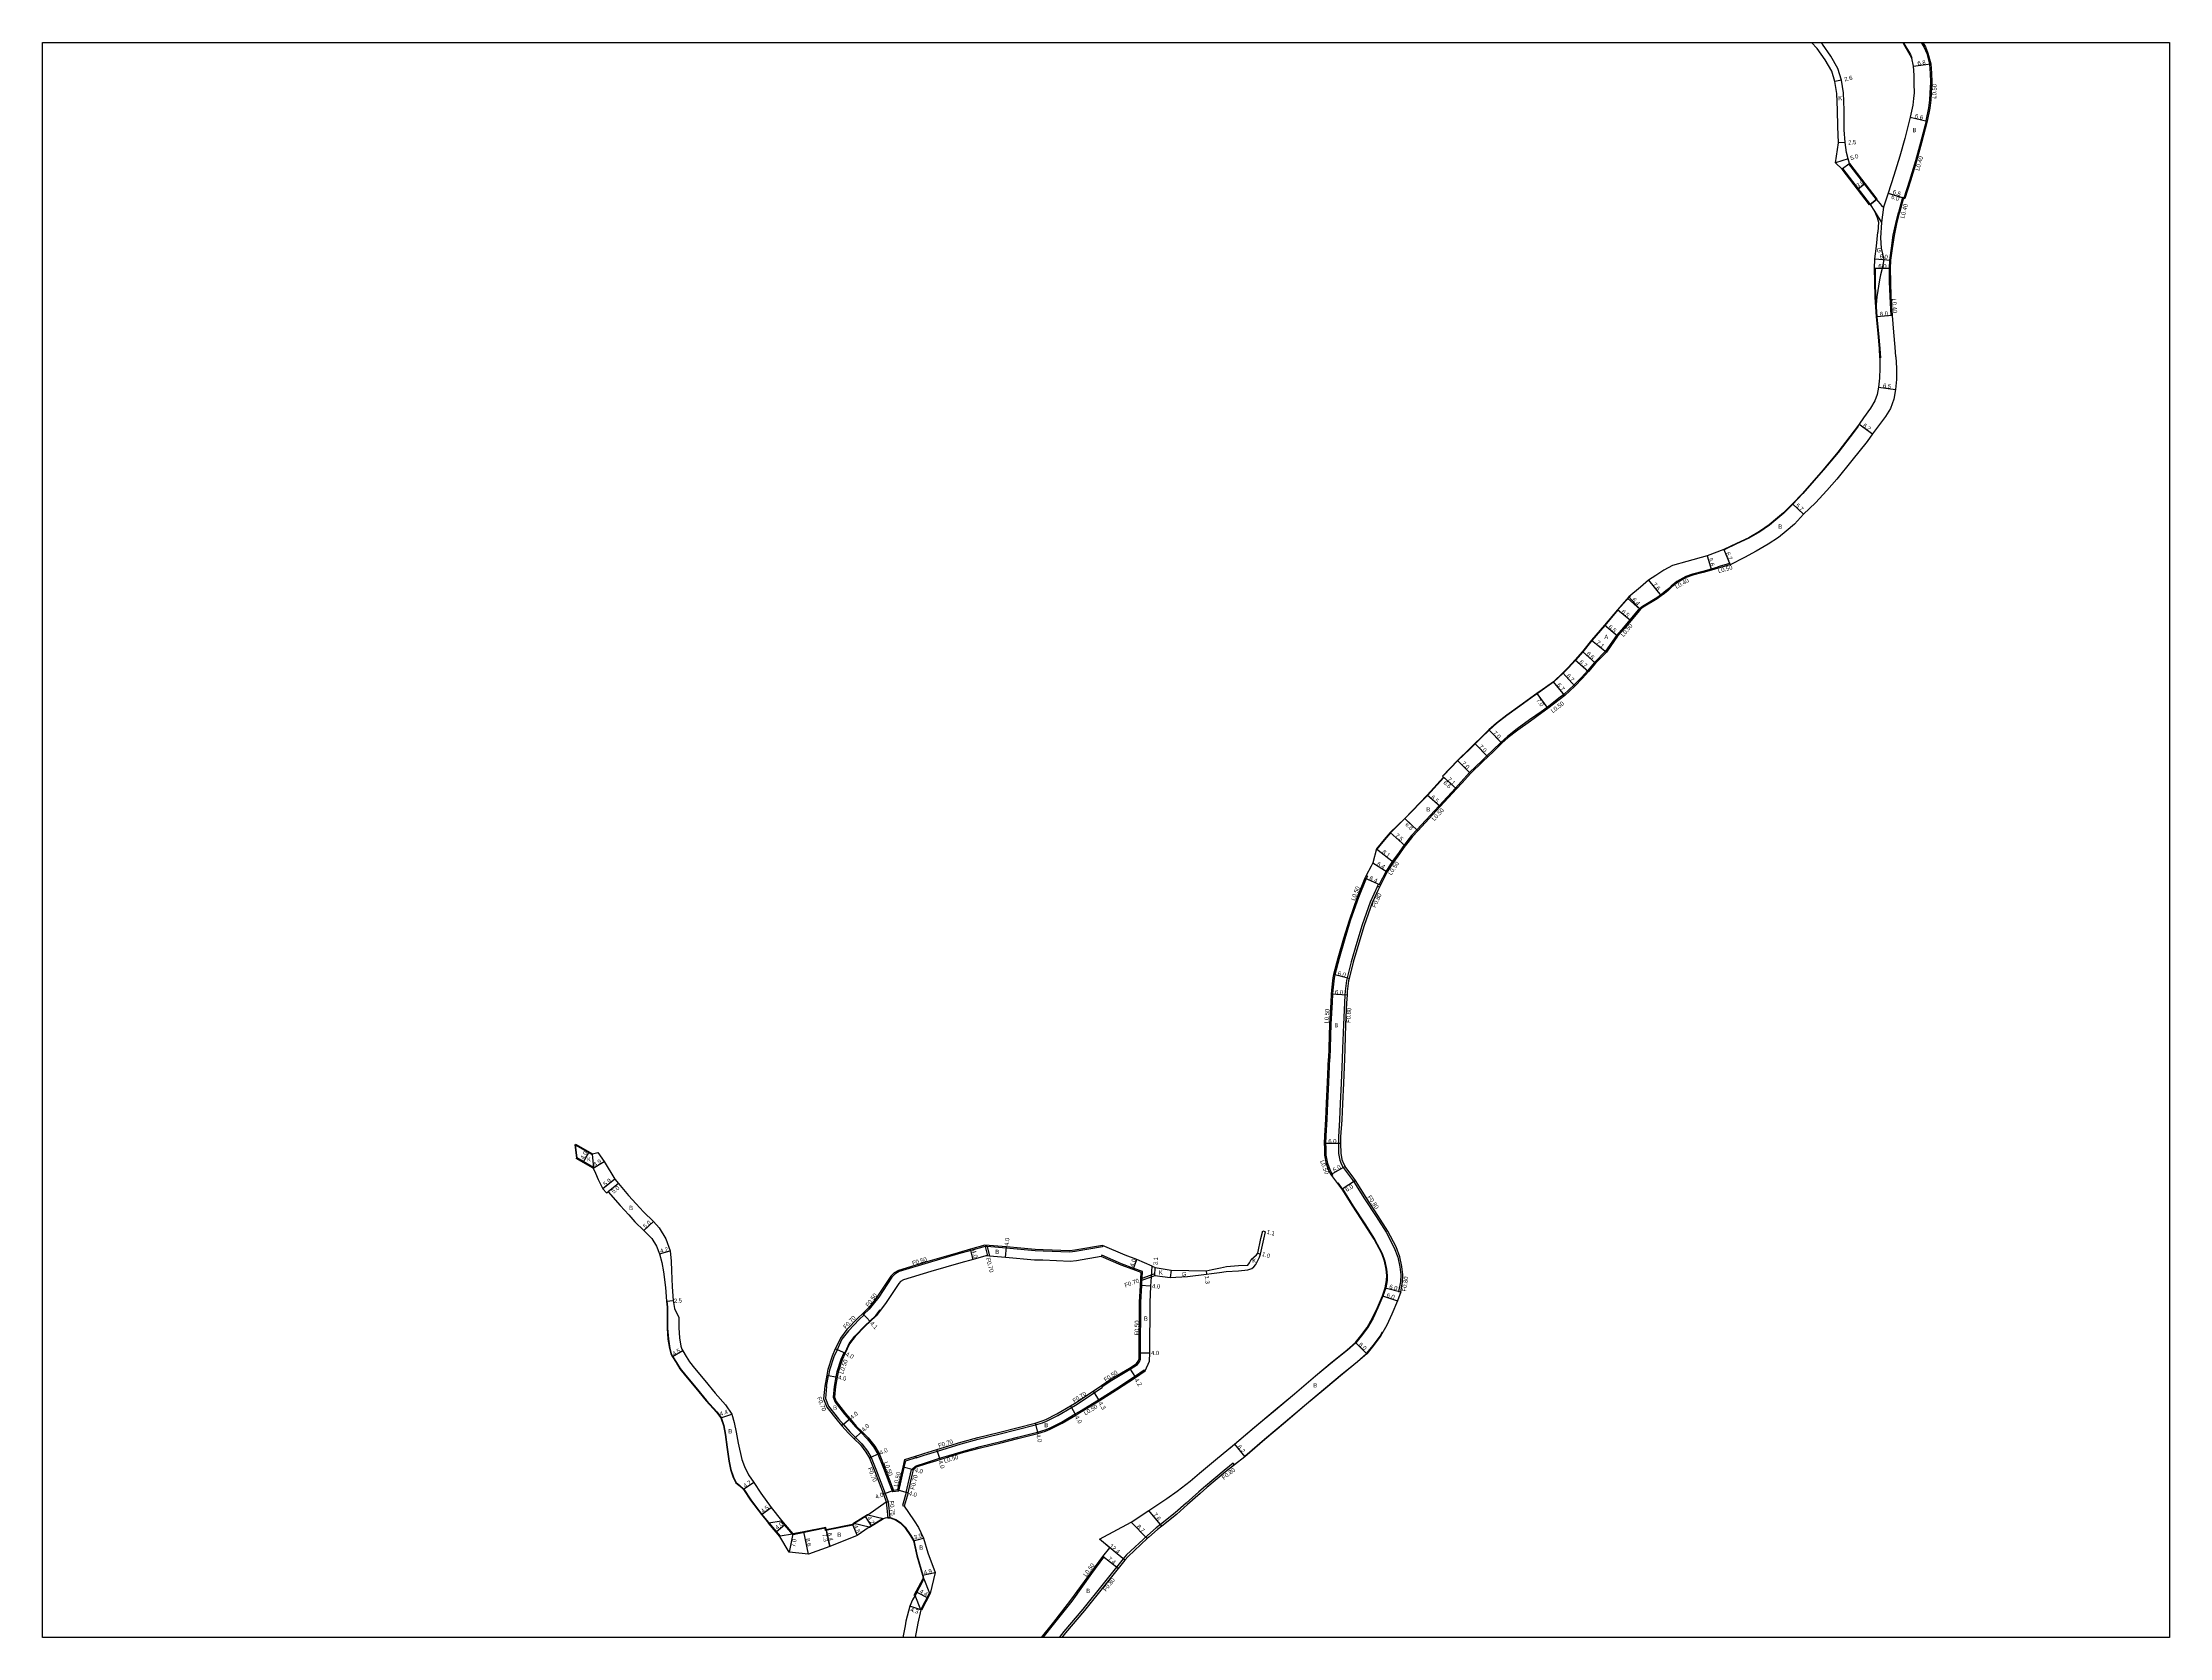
# Model space of a CAD drawing. Header units: metres. Extents: x -20002 to -16000, y -111000 to -108000.
# Drawn here: x -20000 to -19200, y -108600 to -108000 of the extents above; entities that cross this region are included whole.
import ezdxf

# ---------------------------------------------------------------- set-up
doc = ezdxf.new("R2010")
doc.units = ezdxf.units.M
doc.header["$LTSCALE"] = 2.5
for name, color, linetype in [('側溝・桝', 7, 'Continuous'), ('図郭', 7, 'Continuous'), ('幅員', 7, 'Continuous'), ('歩道・分離帯・安全施設', 7, 'Continuous'), ('舗装', 7, 'Continuous'), ('道路', 7, 'Continuous')]:
    doc.layers.add(name, color=color, linetype=linetype)
doc.styles.get("Standard").update_dxf_attribs({"font": ''})
doc.styles.get('Standard').set_extended_font_data('@MS PGothic')

msp = doc.modelspace()

# ---------------------------------------------------------------- linework, layer by layer
at = {"layer": '側溝・桝'}
for points in [[(-19293.37, -108000), (-19292.25, -108001.82), (-19291.3, -108004.15), (-19290.2, -108008.1), (-19290.03, -108011.6), (-19289.93, -108014.91), (-19290.07, -108019.06), (-19290.24, -108021.69), (-19290.63, -108024.58), (-19291.63, -108029.49)], [(-19291.53, -108029.52), (-19291.53, -108029.52), (-19293.62, -108037.61), (-19295.52, -108044.5), (-19297.8, -108051.92), (-19299.96, -108058.51)], [(-19291.63, -108029.49), (-19291.53, -108029.52), (-19291.14, -108029.61)], [(-19304.23, -108102.65), (-19304.63, -108102.68), (-19305.1, -108095.54), (-19305.26, -108090.01), (-19305.3, -108085.06), (-19305.21, -108081.82), (-19304.59, -108077.38), (-19303.87, -108072.53), (-19302.95, -108068.06), (-19301.97, -108064)], [(-19300.43, -108058.35), (-19301.97, -108064)], [(-19300.05, -108058.48), (-19300.43, -108058.35)], [(-19369.87, -108197.37), (-19372.37, -108198.08), (-19375.55, -108198.94), (-19379.38, -108200), (-19381.91, -108200.9), (-19385.25, -108202.79), (-19387.44, -108204.47), (-19388.82, -108205.78), (-19390.15, -108206.91), (-19391.41, -108207.88), (-19392.86, -108208.88), (-19398.23, -108212.14), (-19399.35, -108212.98), (-19399.7, -108213.4)], [(-19365.35, -108195.98), (-19365.81, -108196.11), (-19369.9, -108197.27)], [(-19369.9, -108197.27), (-19369.87, -108197.37), (-19369.76, -108197.75)], [(-19365.17, -108196.45), (-19365.35, -108195.98)], [(-19399.77, -108213.34), (-19403.03, -108217.23), (-19405.35, -108220.06), (-19407.94, -108223.02), (-19412.17, -108228.97), (-19416.26, -108233.18), (-19418.89, -108236.3), (-19421.1, -108238.81), (-19424.05, -108241.73), (-19427.79, -108245.25), (-19429.15, -108246.3)], [(-19399.77, -108213.34), (-19399.39, -108213.66)], [(-19429.15, -108246.3), (-19434.1, -108250.12), (-19436.36, -108251.74), (-19440.65, -108254.83), (-19445.4, -108258.23), (-19449.02, -108261.03), (-19451.52, -108263.27), (-19454.48, -108266.18), (-19456.76, -108268.39), (-19458.6, -108270.17), (-19463.22, -108274.66), (-19466.43, -108278.12), (-19468.54, -108280.45)], [(-19468.54, -108280.45), (-19474.71, -108287.11), (-19483.08, -108296.17), (-19485.09, -108298.35), (-19486.85, -108300.59), (-19488.39, -108302.58), (-19489.99, -108304.91), (-19492.32, -108308.06), (-19494.67, -108311.74), (-19497.26, -108316.79)], [(-19501.66, -108313.59), (-19502.16, -108314.53), (-19505.07, -108321.64), (-19508.11, -108330.46), (-19510.13, -108337.16), (-19512.33, -108344.54), (-19513.91, -108350.71), (-19514.22, -108351.96), (-19514.73, -108356.5), (-19514.81, -108358.04), (-19514.98, -108361.03), (-19515.39, -108369.25), (-19515.69, -108378.16), (-19515.8, -108382.17)], [(-19497.88, -108317.36), (-19500.68, -108323.33), (-19503.63, -108331.91), (-19505.64, -108338.54), (-19507.8, -108345.8), (-19509.35, -108351.87), (-19509.59, -108352.8), (-19510.04, -108356.9), (-19510.12, -108358.31), (-19510.28, -108361.25), (-19510.7, -108369.41), (-19510.99, -108378.49), (-19511.11, -108382.29), (-19511.51, -108391.48), (-19511.87, -108399.16), (-19512.14, -108405.25), (-19512.57, -108411.65), (-19512.59, -108414.22), (-19512.52, -108417.9), (-19512.07, -108420.41), (-19511.44, -108422.07), (-19510.76, -108423.26), (-19507.43, -108427.73), (-19506.82, -108428.59), (-19502.76, -108434.97), (-19498.39, -108441.68), (-19494.68, -108447.58), (-19491.55, -108453.43), (-19490.23, -108456.99), (-19489.47, -108460.59), (-19489.12, -108463.63), (-19489.26, -108466.26), (-19489.93, -108469.81), (-19489.14, -108469.96)], [(-19502.09, -108313.32), (-19501.66, -108313.59)], [(-19515.08, -108426.19), (-19514.66, -108425.91), (-19514.88, -108425.53), (-19515.7, -108424.07), (-19516.62, -108421.67), (-19517.17, -108418.55), (-19517.25, -108415.75), (-19517.29, -108414.16), (-19517.14, -108411.33), (-19516.83, -108404.99), (-19516.57, -108398.98), (-19516.2, -108391.17), (-19515.8, -108382.17)], [(-19601.28, -108452.53), (-19601.34, -108453.05), (-19611.6, -108454.81), (-19613.58, -108455.07), (-19623.62, -108454.62), (-19626.65, -108454.55), (-19637.5, -108453.59), (-19644.75, -108452.93), (-19645.49, -108452.87), (-19650.88, -108454.42), (-19655.48, -108455.74), (-19666.92, -108459.01), (-19677.81, -108462.34), (-19679.4, -108463.3), (-19680.56, -108464.48), (-19685.5, -108471.93), (-19687.53, -108474.67), (-19689.08, -108476.52), (-19691.15, -108478.51), (-19691.15, -108478.51)], [(-19645.49, -108452.87), (-19644.56, -108456.46)], [(-19644.75, -108452.93), (-19643.81, -108456.53)], [(-19601.38, -108505.62), (-19597.79, -108503.18), (-19590.91, -108499.13), (-19588.18, -108497.3), (-19587.46, -108496.34), (-19587.07, -108495.34), (-19586.97, -108492.99), (-19586.86, -108473.89), (-19586.58, -108467.62), (-19586.47, -108465.6), (-19586.43, -108464.84), (-19586.29, -108462.37), (-19589.58, -108461.16), (-19594.13, -108459.48), (-19601.58, -108456.22), (-19601.78, -108456.67)], [(-19586.43, -108464.84), (-19581.93, -108463.22)], [(-19581.93, -108463.22), (-19581.69, -108463.88)], [(-19586.47, -108465.6), (-19582.94, -108464.33)], [(-19691.01, -108478.65), (-19692.81, -108480.39), (-19696.9, -108484.66), (-19699.3, -108487.76), (-19700.4, -108490.03), (-19701.17, -108491.77), (-19702.33, -108494.39), (-19703.95, -108499.4), (-19704.33, -108501.4)], [(-19691.49, -108478.15), (-19691.15, -108478.51), (-19691.01, -108478.65)], [(-19698.61, -108492.9), (-19699.71, -108495.39), (-19701.23, -108500.09), (-19701.58, -108501.93), (-19702.27, -108505.53), (-19702.66, -108509.66), (-19701.91, -108511.54), (-19698.4, -108516.03), (-19696.66, -108518.04), (-19694.27, -108520.79), (-19692.23, -108522.82), (-19689.78, -108525.26), (-19687.4, -108528.3), (-19685.83, -108531.07), (-19683.66, -108536.31), (-19680.32, -108545.19)], [(-19698.61, -108492.9), (-19698.15, -108493.1)], [(-19705.09, -108505.58), (-19704.33, -108501.4)], [(-19671.46, -108535.41), (-19667.52, -108534.14), (-19662.58, -108532.6), (-19659.06, -108531.5), (-19653.66, -108529.86), (-19647.32, -108528.16), (-19639.58, -108526.24), (-19633.24, -108524.63), (-19625.79, -108522.72), (-19622.94, -108521.88), (-19621.22, -108521.24), (-19616.78, -108518.97), (-19611.58, -108515.91), (-19610.03, -108515), (-19602.82, -108510.57), (-19596.3, -108506.47), (-19589.22, -108501.85), (-19585.62, -108499.32)], [(-19585.62, -108499.32), (-19585.33, -108499.73)], [(-19705.09, -108505.58), (-19705.51, -108510.07), (-19704.36, -108512.95), (-19700.56, -108517.81), (-19698.77, -108519.87), (-19696.32, -108522.7), (-19694.21, -108524.81), (-19691.88, -108527.12), (-19689.73, -108529.87), (-19688.35, -108532.29), (-19686.26, -108537.34), (-19683.08, -108545.81), (-19681.89, -108548.97)], [(-19669.48, -108531.83), (-19668.37, -108531.47), (-19663.41, -108529.92), (-19654.43, -108527.16), (-19648.02, -108525.45), (-19640.27, -108523.53), (-19633.37, -108521.77), (-19626.46, -108520.01), (-19623.83, -108519.22), (-19622.36, -108518.67), (-19618.13, -108516.51), (-19613, -108513.49), (-19611.53, -108512.63), (-19604.43, -108507.92), (-19601.27, -108505.78)], [(-19601.27, -108505.78), (-19601.38, -108505.62), (-19601.66, -108505.2)], [(-19677.88, -108544.96), (-19675.86, -108536.1), (-19675.26, -108533.49), (-19671.45, -108532.26)], [(-19673.15, -108536.82), (-19671.46, -108535.41)], [(-19671.6, -108531.78), (-19671.45, -108532.26), (-19671.39, -108532.45)], [(-19671.39, -108532.45), (-19669.48, -108531.83)], [(-19552.14, -108534.49), (-19555.51, -108537.13), (-19562.54, -108543.02), (-19565.14, -108545.2), (-19569.9, -108549.42), (-19574, -108553.07), (-19579.52, -108557.47), (-19581.09, -108558.77)], [(-19551.64, -108535.11), (-19552.14, -108534.49)], [(-19675.12, -108545.42), (-19673.15, -108536.82)], [(-19673.15, -108536.82), (-19672.44, -108536.89)], [(-19682.64, -108548.95), (-19681.89, -108548.97)], [(-19682.64, -108548.95), (-19682.09, -108554.96)], [(-19681.89, -108548.97), (-19681.33, -108555.03)], [(-19677.88, -108544.96), (-19680.32, -108545.19)], [(-19675.12, -108545.42), (-19676.53, -108550.39), (-19675.86, -108550.57)], [(-19584.45, -108561.68), (-19581.09, -108558.77)], [(-19584.45, -108561.68), (-19592.31, -108568.95), (-19593.54, -108570.47), (-19596.01, -108573.56), (-19601.04, -108579.85), (-19608.74, -108589.34), (-19615.87, -108597.8), (-19617.61, -108600)], [(-19623.61, -108600), (-19619.28, -108594.54), (-19612.77, -108586.3), (-19605.3, -108575.96), (-19600.85, -108569.84), (-19601.24, -108569.53)]]:
    msp.add_lwpolyline(points, dxfattribs=at)
msp.add_lwpolyline([(-19497.89, -108317.36), (-19497.52, -108316.65), (-19497.26, -108316.79), (-19496.81, -108317.01), (-19497.18, -108317.73), (-19497.88, -108317.36)], close=True, dxfattribs=at)
at = {"layer": '図郭'}
msp.add_lwpolyline([(-20000, -108000), (-19200, -108000), (-19200, -108600), (-20000, -108600)], close=True, dxfattribs=at)
at = {"layer": '幅員'}
for points in [[(-19323.34, -108014.1), (-19325.87, -108014.68)], [(-19296.44, -108008.94), (-19289.71, -108008.02)], [(-19297.55, -108028.04), (-19291.14, -108029.61)], [(-19321.99, -108037.65), (-19324.48, -108037.77)], [(-19320.87, -108043.81), (-19325.65, -108045.29)], [(-19317.1, -108055.04), (-19314.73, -108053.21)], [(-19305.75, -108056.61), (-19299.57, -108058.63)], [(-19305.75, -108056.61), (-19300.05, -108058.48)], [(-19304.9, -108085.06), (-19310.9, -108085.01)], [(-19310.79, -108081.34), (-19304.81, -108081.85)], [(-19304.23, -108102.65), (-19310.21, -108103.17)], [(-19309.48, -108129.64), (-19303.05, -108130.57)], [(-19316.75, -108143.6), (-19311.74, -108147.26)], [(-19341.75, -108173.57), (-19337.61, -108177.48)], [(-19367.6, -108190.74), (-19365.17, -108196.45)], [(-19373.92, -108193.11), (-19372.26, -108198.46)], [(-19395.96, -108202.3), (-19391.17, -108208.2)], [(-19402.64, -108217.55), (-19407.61, -108213.36)], [(-19399.07, -108213.28), (-19403.39, -108208.55)], [(-19407.55, -108223.33), (-19412.53, -108219.16)], [(-19420.77, -108229.07), (-19415.89, -108233.52)], [(-19417.35, -108224.88), (-19411.79, -108229.29)], [(-19428.21, -108237.13), (-19423.71, -108242.09)], [(-19423.52, -108232.19), (-19418.51, -108236.63)], [(-19437.89, -108244.84), (-19433.81, -108250.53)], [(-19427.46, -108245.63), (-19431.7, -108240.45)], [(-19461.28, -108263.72), (-19456.41, -108268.75)], [(-19455.97, -108258.53), (-19451.17, -108263.63)], [(-19467.79, -108270.04), (-19462.87, -108275.01)], [(-19468.17, -108280.79), (-19473.43, -108276.02)], [(-19473.06, -108276.35), (-19468.17, -108280.79)], [(-19474.34, -108287.45), (-19479.23, -108283.17)], [(-19482.71, -108296.51), (-19487.66, -108291.85)], [(-19498.29, -108303.36), (-19491.91, -108308.35)], [(-19487.42, -108302.14), (-19493.07, -108297.2)], [(-19499.69, -108308.64), (-19494.23, -108311.99)], [(-19496.81, -108317.01), (-19502.62, -108314.32)], [(-19508.58, -108352.07), (-19514.39, -108350.59)], [(-19509.32, -108358.35), (-19515.31, -108358.02)], [(-19511.79, -108414.22), (-19517.79, -108414.16)], [(-19796.54, -108421.04), (-19794.57, -108417.56)], [(-19792.88, -108423.47), (-19788.7, -108420.91)], [(-19510.09, -108422.82), (-19515.31, -108425.78)], [(-19784.68, -108427.58), (-19789.3, -108431.25)], [(-19783.35, -108429.19), (-19787.25, -108432.31)], [(-19506.16, -108428.14), (-19511.22, -108431.36)], [(-19773.87, -108446.9), (-19770.16, -108443.55)], [(-19541.01, -108447.08), (-19539.95, -108447.36)], [(-19767.96, -108455.68), (-19763.89, -108454.61)], [(-19649.92, -108457.78), (-19651.02, -108453.94)], [(-19637.81, -108457.07), (-19637.45, -108453.09)], [(-19542.84, -108455.48), (-19541.88, -108455.77)], [(-19589.75, -108461.63), (-19588.37, -108457.87)], [(-19581.69, -108463.88), (-19581.48, -108460.79)], [(-19562.34, -108462.02), (-19562.19, -108463.31)], [(-19583.09, -108467.79), (-19587.08, -108467.6)], [(-19495.99, -108471.51), (-19490.3, -108473.42)], [(-19494.95, -108468.45), (-19489.14, -108469.96)], [(-19765.28, -108473.5), (-19762.79, -108473.27)], [(-19691.49, -108478.15), (-19688.67, -108481.12)], [(-19759.16, -108492.23), (-19763.06, -108494.48)], [(-19698.15, -108493.1), (-19701.81, -108491.48)], [(-19587.47, -108492.98), (-19583.47, -108492.98)], [(-19506.15, -108489.07), (-19501.86, -108493.27)], [(-19705.02, -108501.27), (-19701.09, -108502.02)], [(-19591.17, -108498.71), (-19588.94, -108502.26)], [(-19604.82, -108507.34), (-19602.55, -108510.99)], [(-19744.9, -108517.32), (-19740.72, -108515.94)], [(-19696.28, -108517.71), (-19699.3, -108520.33)], [(-19626.65, -108519.33), (-19625.66, -108523.21)], [(-19613.35, -108512.89), (-19611.32, -108516.34)], [(-19691.88, -108522.47), (-19694.7, -108525.31)], [(-19551.72, -108527.3), (-19547.79, -108532.09)], [(-19685.38, -108530.85), (-19688.98, -108532.6)], [(-19672.44, -108536.89), (-19676.34, -108535.99)], [(-19662.43, -108533.07), (-19663.62, -108529.25)], [(-19732.42, -108541.7), (-19736.32, -108544.32)], [(-19729.57, -108553.8), (-19725.96, -108551.12)], [(-19679.98, -108544.66), (-19683.73, -108546.06)], [(-19678.29, -108544.49), (-19674.45, -108545.6)], [(-19723.97, -108560.17), (-19720.92, -108557.59)], [(-19703.89, -108565.72), (-19705.42, -108558.58)], [(-19705.23, -108559.46), (-19703.89, -108565.72)], [(-19695.31, -108557.47), (-19693.64, -108561.65)], [(-19690.53, -108554.5), (-19688.32, -108558.06)], [(-19584.46, -108562.78), (-19590.55, -108556.57)], [(-19579.02, -108558.1), (-19583.89, -108552.26)], [(-19717.78, -108561.06), (-19719.21, -108567.91)], [(-19711.96, -108568.66), (-19713.6, -108560.22)], [(-19672.46, -108563.62), (-19668.69, -108562.61)], [(-19592.92, -108570.97), (-19602.45, -108563.03)], [(-19669.08, -108576.56), (-19664.29, -108575.56)], [(-19595.39, -108574.06), (-19601.24, -108569.53)], [(-19671.16, -108582.94), (-19667.27, -108585)], [(-19669.69, -108589.57), (-19673.77, -108588.21)]]:
    msp.add_lwpolyline(points, dxfattribs=at)
at = {"layer": '歩道・分離帯・安全施設'}
for points in [[(-19300.14, -108000), (-19299.9, -108000.34), (-19297.46, -108004.53), (-19296.93, -108005.84)], [(-19310.75, -108085.02), (-19310.71, -108090.08), (-19310.55, -108095.8), (-19310.06, -108103.16), (-19309.45, -108109.46), (-19308.97, -108115.05), (-19308.74, -108118.59)], [(-19317.04, -108144.26), (-19318.44, -108146.17), (-19324.64, -108154.24), (-19330.11, -108160.79), (-19333.63, -108164.81), (-19337.9, -108169.71), (-19341.64, -108173.67), (-19345.03, -108177.01), (-19348.07, -108179.59), (-19350.47, -108181.54), (-19354.1, -108184.02), (-19358.19, -108186.44), (-19362.79, -108188.64), (-19367.54, -108190.88)], [(-19402.68, -108208.17), (-19403.28, -108208.66), (-19407.5, -108213.46), (-19412.41, -108219.25), (-19417.24, -108224.98), (-19420.65, -108229.17), (-19423.41, -108232.29), (-19426.02, -108235.23), (-19428.1, -108237.23), (-19431.6, -108240.56), (-19435.91, -108243.66), (-19437.81, -108244.97), (-19439.66, -108246.3), (-19444.3, -108249.63), (-19449.2, -108253.14), (-19453.09, -108256.15), (-19455.86, -108258.64), (-19458.96, -108261.68), (-19461.18, -108263.83), (-19463.2, -108265.79), (-19467.69, -108270.15), (-19472.87, -108275.65)], [(-19472.95, -108276.45), (-19479.13, -108283.28), (-19487.56, -108291.95), (-19492.96, -108297.31), (-19495.23, -108299.93), (-19498.17, -108303.46)], [(-19512.76, -108429.03), (-19511.52, -108430.69), (-19511.09, -108431.28), (-19507.01, -108437.7), (-19502.64, -108444.4), (-19499.05, -108450.12), (-19496.17, -108455.51), (-19495.1, -108458.4), (-19494.46, -108461.41), (-19494.19, -108463.78), (-19494.29, -108465.66), (-19494.8, -108468.48), (-19495.85, -108471.56), (-19497.76, -108475.97), (-19499.57, -108479.85), (-19501.68, -108483.48), (-19503.98, -108486.65), (-19506.04, -108489.18), (-19509.18, -108491.87), (-19514.8, -108496.39), (-19521.15, -108501.71), (-19529.05, -108508.43), (-19536.25, -108514.49), (-19544.11, -108521.06), (-19551.62, -108527.41)], [(-19765.14, -108473.38), (-19765.13, -108473.48), (-19764.93, -108475.7), (-19764.96, -108479.57), (-19764.94, -108483.68), (-19764.6, -108487.77), (-19764.02, -108491.25), (-19763.52, -108493.18), (-19762.93, -108494.41), (-19761.6, -108496.51), (-19760.13, -108498.83), (-19758, -108501.42), (-19754.18, -108506.13), (-19750.22, -108510.9), (-19746.41, -108515.18), (-19744.77, -108517.24), (-19743.76, -108520.26), (-19743.12, -108523.59), (-19742.44, -108528.37), (-19741.68, -108533.71), (-19741.11, -108536.76), (-19740.12, -108539.75), (-19739.06, -108541.7), (-19737.88, -108542.69), (-19736.2, -108544.23), (-19733.59, -108548.24), (-19729.46, -108553.71), (-19726.9, -108556.72)], [(-19698.26, -108493), (-19697.54, -108491.36), (-19696.61, -108489.43), (-19694.51, -108486.71), (-19690.58, -108482.61), (-19688.77, -108481.01), (-19686.57, -108478.88), (-19684.9, -108476.75)], [(-19547.72, -108531.84), (-19540.34, -108525.42), (-19532.61, -108518.88), (-19525.37, -108512.79), (-19517.45, -108506.04), (-19511.19, -108500.81), (-19505.54, -108496.26), (-19501.97, -108493.16), (-19499.46, -108490.13), (-19496.9, -108486.6), (-19496.02, -108485.08)], [(-19551.62, -108527.41), (-19553.38, -108528.85)], [(-19694.66, -108557.42), (-19695.19, -108557.76), (-19705.46, -108559.82), (-19705.65, -108558.94), (-19713.54, -108560.51), (-19717.72, -108561.36)], [(-19682.42, -108554.78), (-19682.07, -108554.81), (-19681.31, -108554.88), (-19681.16, -108554.9), (-19679.11, -108555.65), (-19677.26, -108556.78), (-19675.6, -108558.55), (-19673.37, -108561.7), (-19672.32, -108563.56), (-19670.97, -108569.27), (-19668.94, -108576.52), (-19668.63, -108577.77)]]:
    msp.add_lwpolyline(points, dxfattribs=at)
at = {"layer": '舗装'}
for points in [[(-19312.58, -108060.91), (-19310.2, -108059.08)], [(-19310.98, -108063.46), (-19308.26, -108067.76)], [(-19307.55, -108061.88), (-19308.26, -108067.76), (-19308.74, -108073.47), (-19308.44, -108077.32), (-19307.4, -108081.63), (-19308.1, -108085.04), (-19308.69, -108087.4), (-19309.09, -108089.32), (-19310.04, -108095.63), (-19310.41, -108100.09)], [(-19403.8, -108209.03), (-19399.06, -108213.27)], [(-19799.65, -108414.68), (-19799.08, -108419.6)], [(-19793.3, -108418.28), (-19792.74, -108423.21)], [(-19586.47, -108465.6), (-19582.94, -108464.33), (-19582.69, -108460.32)], [(-19575.46, -108461.78), (-19575.83, -108464.6)]]:
    msp.add_lwpolyline(points, dxfattribs=at)
at = {"layer": '道路'}
for points in [[(-19323.16, -108047.6), (-19325.65, -108045.29), (-19324.48, -108037.77), (-19324.78, -108031.65), (-19324.86, -108025.48), (-19325.15, -108019.19), (-19325.87, -108014.68), (-19327.03, -108010.78), (-19329.53, -108006.45), (-19332.48, -108002.22), (-19334.63, -108000)], [(-19320.39, -108045.46), (-19320.87, -108043.81), (-19321.49, -108041.32), (-19321.99, -108037.65), (-19322.32, -108032.85), (-19322.36, -108025.42), (-19322.66, -108018.95), (-19323.34, -108014.1), (-19324.73, -108009.76), (-19327.41, -108005.11), (-19330.54, -108000.62), (-19331.15, -108000)], [(-19292.78, -108000), (-19291.8, -108001.59), (-19290.83, -108003.99), (-19289.71, -108008.02), (-19289.53, -108011.58), (-19289.43, -108014.91), (-19289.57, -108019.08), (-19289.74, -108021.74), (-19290.13, -108024.66), (-19291.14, -108029.61), (-19293.23, -108037.71), (-19295.14, -108044.61), (-19297.42, -108052.04), (-19299.57, -108058.63), (-19299.96, -108058.51), (-19300.05, -108058.48), (-19301.58, -108064.09)], [(-19300.32, -108000), (-19300.03, -108000.43)], [(-19300.03, -108000.43), (-19297.6, -108004.6), (-19297.07, -108005.89), (-19296.44, -108008.94), (-19296.21, -108012.26), (-19296.09, -108015.5), (-19296.07, -108018.89), (-19296.22, -108021.09), (-19296.54, -108023.51), (-19297.55, -108028.04), (-19299.52, -108036.07), (-19301.37, -108042.78), (-19303.61, -108050.06), (-19305.75, -108056.61), (-19307.55, -108061.88)], [(-19323.16, -108047.6), (-19322.96, -108047.45), (-19312.58, -108060.91)], [(-19320.39, -108045.46), (-19320.59, -108045.62), (-19310.2, -108059.08)], [(-19312.58, -108060.91), (-19310.98, -108063.46), (-19309.97, -108065.79), (-19309.5, -108067.62), (-19309.7, -108071.36)], [(-19310.2, -108059.08), (-19308.32, -108061.34), (-19307.55, -108061.88)], [(-19310.9, -108085.01), (-19310.79, -108081.34), (-19310.14, -108076.65), (-19309.7, -108071.36)], [(-19302.9, -108118.21), (-19303.13, -108114.61), (-19303.62, -108108.92), (-19304.23, -108102.65), (-19304.7, -108095.52), (-19304.86, -108090), (-19304.9, -108085.06), (-19304.81, -108081.85), (-19304.19, -108077.44), (-19303.47, -108072.6), (-19302.56, -108068.15), (-19301.58, -108064.09)], [(-19308.88, -108118.6), (-19309.12, -108115.07), (-19309.6, -108109.47), (-19310.21, -108103.17), (-19310.7, -108095.8), (-19310.86, -108090.08), (-19310.9, -108085.01)], [(-19308.88, -108118.6), (-19308.98, -108122.49), (-19309.1, -108126.24), (-19309.48, -108129.64), (-19309.98, -108132.42), (-19310.88, -108134.85), (-19312.43, -108137.55), (-19315.02, -108141.23), (-19316.75, -108143.6), (-19318.56, -108146.08), (-19324.76, -108154.15), (-19330.23, -108160.69), (-19333.75, -108164.71), (-19338.01, -108169.61), (-19341.75, -108173.57), (-19345.13, -108176.9), (-19348.17, -108179.48), (-19350.56, -108181.42), (-19354.18, -108183.9), (-19358.26, -108186.31), (-19362.86, -108188.51), (-19367.6, -108190.74), (-19373.92, -108193.11), (-19381.51, -108195.27), (-19386.87, -108196.7), (-19390.21, -108198.47), (-19393.17, -108200.45), (-19395.96, -108202.3), (-19398.92, -108204.91), (-19403.39, -108208.55), (-19407.61, -108213.36), (-19412.53, -108219.16), (-19417.35, -108224.88), (-19420.77, -108229.07), (-19423.52, -108232.19), (-19426.12, -108235.12), (-19428.21, -108237.13), (-19431.7, -108240.45), (-19435.99, -108243.53), (-19437.89, -108244.84), (-19444.38, -108249.51), (-19449.29, -108253.02), (-19453.18, -108256.03), (-19455.97, -108258.53), (-19459.06, -108261.57), (-19461.28, -108263.72), (-19463.31, -108265.68), (-19467.79, -108270.04), (-19473.43, -108276.02), (-19473.06, -108276.35)], [(-19302.9, -108118.21), (-19302.65, -108122.51), (-19302.61, -108126.71), (-19303.05, -108130.57), (-19303.69, -108134.14), (-19304.98, -108137.62), (-19306.78, -108140.71), (-19311.74, -108147.26), (-19313.69, -108150.08), (-19319.53, -108157.29), (-19325.16, -108164.24), (-19328.86, -108168.51), (-19333.17, -108173.22), (-19337.61, -108177.48), (-19341.01, -108181.16), (-19344.11, -108183.86), (-19347.06, -108186.26), (-19350.91, -108188.65), (-19355.51, -108191.29), (-19359.89, -108193.68), (-19365.17, -108196.45)], [(-19365.17, -108196.45), (-19365.68, -108196.59), (-19369.76, -108197.75), (-19372.26, -108198.46), (-19375.45, -108199.33), (-19379.26, -108200.38), (-19381.74, -108201.26)], [(-19381.74, -108201.26), (-19385.03, -108203.12), (-19387.18, -108204.77), (-19388.56, -108206.08), (-19389.9, -108207.22), (-19391.17, -108208.2), (-19392.65, -108209.22), (-19398.01, -108212.47), (-19399.06, -108213.27)], [(-19399.06, -108213.27), (-19399.07, -108213.28), (-19399.39, -108213.66), (-19402.64, -108217.55), (-19404.97, -108220.38), (-19407.55, -108223.33), (-19411.79, -108229.29), (-19415.89, -108233.52), (-19418.51, -108236.63), (-19420.73, -108239.16), (-19423.71, -108242.09), (-19427.46, -108245.63), (-19433.81, -108250.53), (-19436.06, -108252.15), (-19440.35, -108255.24), (-19445.1, -108258.63), (-19448.7, -108261.41), (-19451.17, -108263.63), (-19454.13, -108266.54), (-19456.41, -108268.75), (-19458.25, -108270.53), (-19462.87, -108275.01), (-19466.06, -108278.46), (-19468.17, -108280.79)], [(-19473.06, -108276.35), (-19479.23, -108283.17), (-19487.66, -108291.85), (-19493.07, -108297.2), (-19495.34, -108299.84), (-19498.29, -108303.36)], [(-19468.17, -108280.79), (-19474.34, -108287.45), (-19482.71, -108296.51), (-19484.71, -108298.67), (-19486.45, -108300.9), (-19487.42, -108302.14), (-19487.99, -108302.87), (-19489.58, -108305.2), (-19491.91, -108308.35), (-19494.23, -108311.99), (-19496.81, -108317.01)], [(-19498.29, -108303.36), (-19499.69, -108308.64), (-19500.22, -108309.8), (-19502.09, -108313.32), (-19502.62, -108314.32), (-19505.54, -108321.46), (-19508.58, -108330.31), (-19510.61, -108337.01), (-19512.81, -108344.41), (-19514.39, -108350.59), (-19514.72, -108351.87), (-19515.22, -108356.45), (-19515.31, -108358.02), (-19515.48, -108361), (-19515.89, -108369.23), (-19516.19, -108378.14), (-19516.3, -108382.15)], [(-19496.81, -108317.01), (-19497.18, -108317.73), (-19497.75, -108318.96), (-19499.93, -108323.62), (-19502.87, -108332.16), (-19504.87, -108338.77), (-19507.03, -108346.02), (-19508.58, -108352.07), (-19508.8, -108352.94), (-19509.24, -108356.96), (-19509.32, -108358.35), (-19509.49, -108361.29), (-19509.9, -108369.45), (-19510.19, -108378.52), (-19510.31, -108382.32), (-19510.71, -108391.52), (-19511.07, -108399.2), (-19511.34, -108405.3), (-19511.77, -108411.68), (-19511.79, -108414.22), (-19511.72, -108417.82), (-19511.29, -108420.2), (-19510.71, -108421.72), (-19510.09, -108422.82)], [(-19515.31, -108425.78), (-19516.15, -108424.29), (-19517.1, -108421.8), (-19517.67, -108418.6), (-19517.75, -108415.76), (-19517.79, -108414.16), (-19517.64, -108411.31), (-19517.33, -108404.97), (-19517.07, -108398.95), (-19516.7, -108391.15), (-19516.3, -108382.15)], [(-19799.65, -108414.68), (-19793.3, -108418.28), (-19793.15, -108418.02)], [(-19799.65, -108414.68), (-19799.08, -108419.6)], [(-19799.08, -108419.6), (-19792.74, -108423.21), (-19792.88, -108423.47)], [(-19793.15, -108418.02), (-19791.1, -108417.57), (-19788.7, -108420.91), (-19784.68, -108427.58), (-19783.35, -108429.19), (-19779.63, -108433.68), (-19776.7, -108436.93), (-19773.91, -108439.84), (-19770.16, -108443.55), (-19768.11, -108445.93), (-19765.58, -108450.08), (-19763.89, -108454.61), (-19763.56, -108458.4), (-19763.45, -108462.07), (-19763.22, -108468.07), (-19762.79, -108473.27), (-19762.29, -108476.21), (-19760.71, -108479.58)], [(-19792.88, -108423.47), (-19792, -108425.31), (-19791.02, -108427.68), (-19789.3, -108431.25), (-19787.82, -108432.78), (-19787.25, -108432.31), (-19782.69, -108437.48), (-19779.47, -108441.02), (-19777.28, -108443.59), (-19773.87, -108446.9), (-19770.87, -108449.91), (-19769.09, -108452.77), (-19767.96, -108455.68), (-19767.1, -108458.91), (-19766.38, -108462.44), (-19765.71, -108468.32), (-19765.28, -108473.5), (-19765.08, -108475.71), (-19765.11, -108479.57), (-19765.09, -108483.68), (-19764.75, -108487.79), (-19764.17, -108491.28), (-19763.66, -108493.24), (-19763.06, -108494.48), (-19761.73, -108496.59), (-19760.25, -108498.92), (-19758.12, -108501.52), (-19754.3, -108506.22), (-19750.33, -108511), (-19746.52, -108515.28), (-19744.9, -108517.32), (-19743.91, -108520.3), (-19743.26, -108523.61), (-19742.58, -108528.39), (-19741.82, -108533.73), (-19741.26, -108536.8), (-19740.26, -108539.81), (-19739.18, -108541.79), (-19737.98, -108542.8), (-19736.32, -108544.32), (-19733.71, -108548.32), (-19729.57, -108553.8), (-19726.91, -108556.94)], [(-19489.14, -108469.96), (-19488.47, -108466.35), (-19488.32, -108463.61), (-19488.68, -108460.46), (-19489.46, -108456.76), (-19490.82, -108453.1), (-19493.98, -108447.18), (-19497.72, -108441.25), (-19502.09, -108434.53), (-19506.16, -108428.14), (-19506.78, -108427.26), (-19510.09, -108422.82)], [(-19624.24, -108600), (-19619.67, -108594.23), (-19613.17, -108586), (-19605.71, -108575.67), (-19601.24, -108569.53), (-19598.54, -108566.28), (-19602.45, -108563.03), (-19590.55, -108556.57), (-19583.89, -108552.26), (-19577.16, -108547.69), (-19573.24, -108544.97), (-19568.39, -108541.15), (-19564.85, -108538.17), (-19558.85, -108533.14), (-19551.72, -108527.3), (-19544.21, -108520.95), (-19536.34, -108514.37), (-19529.15, -108508.32), (-19521.25, -108501.6), (-19514.9, -108496.27), (-19509.27, -108491.75), (-19506.15, -108489.07), (-19504.1, -108486.56), (-19501.81, -108483.4), (-19499.71, -108479.78), (-19497.9, -108475.91), (-19495.99, -108471.51), (-19494.95, -108468.45), (-19494.44, -108465.65), (-19494.34, -108463.78), (-19494.6, -108461.43), (-19495.24, -108458.44), (-19496.3, -108455.57), (-19499.18, -108450.2), (-19502.77, -108444.48), (-19507.13, -108437.78), (-19511.22, -108431.36)], [(-19511.22, -108431.36), (-19511.64, -108430.78), (-19515.08, -108426.19), (-19515.31, -108425.78)], [(-19582.69, -108460.32), (-19581.48, -108460.79), (-19575.46, -108461.78), (-19568.79, -108461.99), (-19562.34, -108462.02), (-19560.07, -108461.61), (-19556.92, -108460.93), (-19554.62, -108460.43), (-19550.16, -108460.11), (-19546.63, -108459.9), (-19545.98, -108459.04), (-19545.34, -108457.82), (-19543.45, -108456.03), (-19542.84, -108455.48), (-19541.71, -108449.91), (-19541.01, -108447.08)], [(-19581.69, -108463.88), (-19575.83, -108464.6), (-19569.4, -108464.2), (-19562.19, -108463.31), (-19560.31, -108463.12), (-19557.27, -108462.66), (-19554.81, -108462.36), (-19550.17, -108462.11), (-19546.6, -108461.71), (-19545.11, -108461.14), (-19544.38, -108460.52), (-19543.61, -108459.68), (-19542.28, -108456.98), (-19541.88, -108455.77), (-19540.61, -108450.12), (-19539.95, -108447.36)], [(-19541.01, -108447.08), (-19539.95, -108447.36)], [(-19582.69, -108460.32), (-19588.37, -108457.87), (-19592.81, -108456.23), (-19601.28, -108452.53), (-19611.67, -108454.32), (-19613.6, -108454.56), (-19623.6, -108454.12), (-19626.62, -108454.05), (-19637.45, -108453.09), (-19645.54, -108452.36), (-19651.02, -108453.94), (-19655.61, -108455.26), (-19667.06, -108458.53), (-19678.04, -108461.89), (-19679.63, -108462.84), (-19680.93, -108464.14), (-19685.91, -108471.64), (-19687.92, -108474.36), (-19689.45, -108476.18), (-19691.49, -108478.15), (-19693.31, -108479.89), (-19697.43, -108484.2), (-19699.9, -108487.39), (-19701.03, -108489.74), (-19701.81, -108491.48), (-19702.98, -108494.14), (-19704.63, -108499.23), (-19705.02, -108501.27)], [(-19671.6, -108531.78), (-19669.69, -108531.16), (-19668.58, -108530.8), (-19663.62, -108529.25), (-19654.63, -108526.49), (-19648.19, -108524.77), (-19640.44, -108522.85), (-19633.54, -108521.09), (-19626.65, -108519.33), (-19624.06, -108518.56), (-19622.64, -108518.03), (-19618.47, -108515.9), (-19613.35, -108512.89), (-19611.9, -108512.04), (-19604.82, -108507.34), (-19601.66, -108505.2), (-19598.06, -108502.76), (-19591.17, -108498.71), (-19588.53, -108496.93), (-19587.9, -108496.1), (-19587.57, -108495.23), (-19587.47, -108492.98), (-19587.35, -108473.88), (-19587.08, -108467.6), (-19586.81, -108462.71), (-19589.75, -108461.63), (-19594.31, -108459.94), (-19601.78, -108456.67), (-19611.08, -108458.27), (-19613.43, -108458.57), (-19623.74, -108458.12), (-19626.85, -108458.05), (-19637.81, -108457.07), (-19643.81, -108456.53), (-19644.56, -108456.46), (-19645.15, -108456.41), (-19649.92, -108457.78), (-19654.57, -108459.12), (-19665.94, -108462.37), (-19676.17, -108465.49), (-19677.24, -108466.14), (-19677.96, -108466.89), (-19682.63, -108473.93), (-19684.78, -108476.84), (-19686.45, -108478.98), (-19688.67, -108481.12), (-19690.48, -108482.72), (-19694.4, -108486.81), (-19696.48, -108489.51), (-19697.4, -108491.42), (-19698.15, -108493.1), (-19699.24, -108495.57), (-19700.75, -108500.22), (-19701.09, -108502.02), (-19701.78, -108505.6), (-19702.15, -108509.58), (-19701.47, -108511.28), (-19698.01, -108515.71), (-19696.28, -108517.71), (-19693.91, -108520.45), (-19691.88, -108522.47), (-19689.41, -108524.93), (-19686.98, -108528.02), (-19685.38, -108530.85), (-19683.19, -108536.13), (-19679.98, -108544.66)], [(-19582.94, -108464.33), (-19581.69, -108463.88)], [(-19585.33, -108499.73), (-19583.6, -108496.07), (-19583.47, -108492.98), (-19583.35, -108473.98), (-19583.09, -108467.79), (-19582.94, -108464.33)], [(-19489.14, -108469.96), (-19490.3, -108473.42), (-19492.43, -108478.39), (-19494.38, -108482.56), (-19496.77, -108486.68), (-19499.34, -108490.22), (-19501.86, -108493.27), (-19505.44, -108496.37), (-19511.1, -108500.92), (-19517.35, -108506.16), (-19525.28, -108512.9), (-19532.52, -108519), (-19540.24, -108525.53), (-19547.79, -108532.09), (-19551.64, -108535.11), (-19555, -108537.75), (-19562.02, -108543.63), (-19564.61, -108545.81), (-19569.37, -108550.02), (-19573.49, -108553.68), (-19579.02, -108558.1), (-19580.57, -108559.37), (-19583.92, -108562.29)], [(-19760.71, -108479.58), (-19760.69, -108483.5), (-19760.38, -108487.25), (-19759.86, -108490.36), (-19759.55, -108491.55), (-19759.16, -108492.23), (-19757.97, -108494.31), (-19756.68, -108496.33), (-19754.72, -108498.72), (-19750.94, -108503.38), (-19746.99, -108508.14), (-19743.16, -108512.44), (-19740.72, -108515.94), (-19739.81, -108519.12), (-19739.1, -108522.81), (-19738.35, -108526.86), (-19737, -108533.05), (-19736.01, -108535.66), (-19734.42, -108538.76), (-19732.42, -108541.7), (-19729.82, -108545.69), (-19725.96, -108551.12), (-19722.05, -108556.02)], [(-19705.02, -108501.27), (-19705.78, -108505.48), (-19706.23, -108510.17), (-19704.97, -108513.3), (-19701.1, -108518.26), (-19699.3, -108520.33), (-19696.83, -108523.18), (-19694.7, -108525.31), (-19692.4, -108527.59), (-19690.31, -108530.26), (-19688.98, -108532.6), (-19686.92, -108537.6), (-19683.73, -108546.06), (-19682.64, -108548.95)], [(-19671.22, -108535.86), (-19667.37, -108534.61), (-19662.43, -108533.07), (-19658.91, -108531.98), (-19653.53, -108530.34), (-19647.19, -108528.65), (-19639.46, -108526.73), (-19633.12, -108525.11), (-19625.66, -108523.21), (-19622.78, -108522.35), (-19621.02, -108521.69), (-19616.54, -108519.4), (-19611.32, -108516.34), (-19609.78, -108515.43), (-19602.55, -108510.99), (-19596.03, -108506.89), (-19588.94, -108502.26), (-19585.33, -108499.73)], [(-19678.29, -108544.49), (-19676.34, -108535.99), (-19675.68, -108533.1), (-19671.6, -108531.78)], [(-19672.44, -108536.89), (-19671.22, -108535.86)], [(-19674.45, -108545.6), (-19672.69, -108537.97)], [(-19672.69, -108537.97), (-19672.44, -108536.89)], [(-19689.56, -108553.89), (-19682.64, -108548.95)], [(-19678.29, -108544.49), (-19679.98, -108544.66)], [(-19674.45, -108545.6), (-19675.86, -108550.57), (-19674.24, -108553.05), (-19672.19, -108556.12), (-19670.57, -108558.63), (-19668.69, -108562.61), (-19666.97, -108568.12), (-19664.29, -108575.56), (-19666.1, -108583.44)], [(-19722.64, -108561.98), (-19722.53, -108561.88), (-19726.79, -108556.84), (-19726.91, -108556.94)], [(-19689.03, -108558.51), (-19693.64, -108561.65), (-19703.89, -108565.72), (-19711.96, -108568.66), (-19719.21, -108567.91), (-19722.64, -108561.98)], [(-19722.05, -108556.02), (-19722.16, -108556.12), (-19717.9, -108561.16), (-19717.78, -108561.06)], [(-19694.82, -108557.16), (-19695.31, -108557.47), (-19705.23, -108559.46), (-19705.42, -108558.58), (-19713.6, -108560.22), (-19717.78, -108561.06)], [(-19694.82, -108557.16), (-19689.56, -108553.89)], [(-19689.03, -108558.51), (-19683.77, -108555.23)], [(-19683.77, -108555.23), (-19682.41, -108554.93), (-19682.09, -108554.96), (-19681.33, -108555.03), (-19681.19, -108555.05), (-19679.17, -108555.79), (-19677.36, -108556.89), (-19675.71, -108558.65), (-19673.5, -108561.78), (-19672.46, -108563.62), (-19671.12, -108569.31), (-19669.08, -108576.56), (-19668.77, -108577.81)], [(-19583.92, -108562.29), (-19584.46, -108562.78), (-19591.72, -108569.49), (-19592.92, -108570.97), (-19595.39, -108574.06), (-19600.42, -108580.35), (-19608.13, -108589.85), (-19615.25, -108598.3), (-19616.59, -108600)], [(-19671.84, -108584.23), (-19668.51, -108577.95), (-19668.77, -108577.81)], [(-19669.69, -108589.57), (-19666.37, -108583.3), (-19666.1, -108583.44)], [(-19671.84, -108584.23), (-19672.77, -108585.82), (-19673.77, -108588.21), (-19675.27, -108593.85), (-19675.6, -108595.62), (-19676.4, -108600)], [(-19669.69, -108589.57), (-19670.75, -108594.68), (-19671.72, -108600)]]:
    msp.add_lwpolyline(points, dxfattribs=at)
for points in [[(-19323.16, -108047.6), (-19322.96, -108047.45), (-19312.58, -108060.91), (-19312.78, -108061.06)], [(-19312.58, -108060.91), (-19322.96, -108047.45), (-19320.59, -108045.62), (-19310.2, -108059.08)], [(-19320.59, -108045.62), (-19320.39, -108045.46), (-19310.01, -108058.93), (-19310.2, -108059.08)], [(-19793.3, -108418.28), (-19799.65, -108414.68), (-19799.5, -108414.42), (-19793.15, -108418.02)], [(-19799.65, -108414.68), (-19793.3, -108418.28), (-19792.74, -108423.21), (-19799.08, -108419.6)], [(-19792.74, -108423.21), (-19792.88, -108423.47), (-19799.23, -108419.86), (-19799.08, -108419.6)], [(-19722.64, -108561.98), (-19726.91, -108556.94), (-19726.79, -108556.84), (-19722.53, -108561.88)], [(-19726.79, -108556.84), (-19722.16, -108556.12), (-19717.9, -108561.16), (-19722.53, -108561.88)], [(-19717.78, -108561.06), (-19717.9, -108561.16), (-19722.16, -108556.12), (-19722.05, -108556.02)], [(-19689.66, -108553.72), (-19689.56, -108553.89), (-19694.82, -108557.16), (-19694.93, -108556.99)], [(-19694.82, -108557.16), (-19689.56, -108553.89), (-19683.77, -108555.23), (-19689.03, -108558.51)], [(-19683.77, -108555.23), (-19683.66, -108555.4), (-19688.93, -108558.68), (-19689.03, -108558.51)], [(-19671.84, -108584.23), (-19672.1, -108584.08), (-19668.77, -108577.81), (-19668.51, -108577.95)], [(-19671.84, -108584.23), (-19668.51, -108577.95), (-19666.37, -108583.3), (-19669.69, -108589.57)], [(-19669.69, -108589.57), (-19666.37, -108583.3), (-19666.1, -108583.44), (-19669.43, -108589.71)]]:
    msp.add_lwpolyline(points, close=True, dxfattribs=at)

# ---------------------------------------------------------------- texts
at = {"layer": '側溝・桝'}
for s, rotation, p in [('L0.50', 88.09505, (-19287.73, -108021.14)), ('L0.40', 74.57411, (-19294.08, -108048.35)), ('L0.40', 74.76659, (-19299.79, -108066.27)), ('L0.40', 273.80181, (-19304.35, -108096.36)), ('L0.50', 15.85916, (-19369.54, -108199.63)), ('L0.40', 29.45631, (-19385.39, -108205.57)), ('L0.50', 50.59538, (-19405.33, -108223.7)), ('L0.50', 37.63214, (-19431.91, -108252.33)), ('L0.50', 47.25208, (-19476.49, -108292.95)), ('L0.50', 57.41285, (-19492.68, -108313.4)), ('L0.50', 67.7704, (-19506.51, -108322.96)), ('F0.80', 64.88033, (-19498.68, -108325.6)), ('L0.50', 87.12683, (-19516.26, -108369.05)), ('F0.80', 87.11517, (-19508.03, -108368.83)), ('L0.50', 290.9245, (-19519.5, -108420.8)), ('F0.80', 303.63572, (-19501.74, -108434.32)), ('F0.50', 16.97213, (-19672.64, -108460.01)), ('F0.70', 284.60115, (-19645.17, -108457.38)), ('F0.50', 53.47921, (-19689.32, -108475.8)), ('F0.70', 19.82198, (-19592.7, -108468.33)), ('F0.80', 81.73496, (-19487.13, -108469.92)), ('F0.70', 46.25643, (-19697.91, -108483.99)), ('F0.50', 89.64597, (-19587.62, -108486.41)), ('L0.50', 72.02875, (-19698.83, -108501)), ('F0.50', 34.11803, (-19600.12, -108503.88)), ('F0.70', 291.82351, (-19708.74, -108509.8)), ('F0.70', 33.55356, (-19611.9, -108511.83)), ('L0.50', 31.53831, (-19607.73, -108516.48)), ('F0.70', 17.09337, (-19662.83, -108528.6)), ('F0.70', 292.44833, (-19689.64, -108536.39)), ('L0.50', 290.62443, (-19683.6, -108534.21)), ('L0.50', 16.95377, (-19660.69, -108534.39)), ('L0.50', 77.10145, (-19678.38, -108543.34)), ('F0.70', 77.06372, (-19672.08, -108544.53)), ('F0.80', 38.08046, (-19555.67, -108540.77)), ('F0.75', 275.2788, (-19681.42, -108548.61)), ('L0.50', 53.44935, (-19607.46, -108577.28)), ('F0.80', 51.38108, (-19600.06, -108582.82))]:
    msp.add_text(s, height=1.6, rotation=rotation, dxfattribs=at).set_placement(p)
at = {"layer": '幅員'}
for s, rotation, p in [('6.8', 7.77309, (-19294.67, -108008.6)), ('2.6', 12.80122, (-19322.09, -108014.64)), ('6.6', 346.2171, (-19295.88, -108028.35)), ('2.5', 2.73027, (-19320.8, -108038.39)), ('5.0', 17.20733, (-19319.77, -108044.31)), ('3.0', 37.63742, (-19317.1, -108054.72)), ('6.5', 341.83625, (-19304.26, -108056.87)), ('6.0', 341.83625, (-19304.81, -108058.69)), ('6.0', 355.12154, (-19309.07, -108081.24)), ('6.0', 359.53202, (-19309.5, -108084.93)), ('6.0', 4.96188, (-19308.82, -108102.95)), ('6.5', 351.73394, (-19307.83, -108129.78)), ('6.2', 323.86658, (-19315.48, -108144.41)), ('5.7', 316.60472, (-19340.77, -108174.35)), ('6.2', 293.10015, (-19366.92, -108192.08)), ('5.6', 287.22842, (-19373.47, -108194.23)), ('7.6', 309.06351, (-19394.5, -108203.94)), ('6.5', 319.87037, (-19406.28, -108214.35)), ('6.4', 312.41813, (-19402.23, -108209.67)), ('6.5', 320.05511, (-19411.2, -108220.14)), ('6.6', 317.67166, (-19419.44, -108230.14)), ('7.1', 321.62093, (-19415.76, -108226.02)), ('6.7', 312.20739, (-19426.96, -108238.36)), ('6.7', 318.50648, (-19422.15, -108233.27)), ('7.0', 305.68848, (-19438.23, -108247.46)), ('6.7', 309.26571, (-19430.52, -108241.74)), ('7.0', 314.0744, (-19459.89, -108265.01)), ('7.0', 313.19441, (-19454.59, -108259.85)), ('7.0', 314.75679, (-19466.39, -108271.32)), ('6.6', 317.80939, (-19473.26, -108278.65)), ('7.1', 317.80939, (-19471.74, -108277.41)), ('6.5', 318.85273, (-19477.93, -108284.19)), ('6.8', 316.74734, (-19487.57, -108294.33)), ('8.1', 322.0067, (-19496.3, -108304.79)), ('7.5', 318.84899, (-19491.38, -108298.54)), ('6.4', 328.49117, (-19498.27, -108309.39)), ('6.4', 335.08359, (-19501.12, -108314.9)), ('6.0', 345.6559, (-19513.01, -108350.84)), ('6.0', 356.80025, (-19513.91, -108357.99)), ('6.0', 359.43145, (-19516.39, -108414.07)), ('4.0', 60.40908, (-19796.43, -108420.33)), ('4.9', 31.43386, (-19792.21, -108422.94)), ('6.0', 29.52087, (-19514.14, -108425)), ('5.9', 38.39143, (-19788.31, -108430.33)), ('5.0', 38.69131, (-19785.2, -108433.11)), ('6.0', 32.46823, (-19509.4, -108432.4)), ('5.0', 42.0999, (-19773.27, -108446.22)), ('1.1', 345.33555, (-19539.68, -108448.09)), ('4.2', 14.72445, (-19767.5, -108455.45)), ('4.0', 286.03408, (-19650.58, -108454.48)), ('4.0', 84.85771, (-19636.62, -108452.76)), ('1.0', 343.31937, (-19541.49, -108456.45)), ('4.0', 69.73818, (-19589.67, -108460.74)), ('3.1', 86.07596, (-19580.63, -108459.99)), ('4.0', 357.22658, (-19582.73, -108468.61)), ('1.3', 276.70194, (-19562.87, -108464)), ('6.0', 341.45545, (-19494.63, -108471.86)), ('6.0', 345.42305, (-19493.57, -108468.7)), ('2.5', 5.31323, (-19762.45, -108474.22)), ('4.1', 313.5165, (-19688.94, -108482)), ('4.5', 29.94107, (-19762.55, -108494.07)), ('4.0', 336.11757, (-19698.11, -108494)), ('6.0', 315.67928, (-19505.08, -108489.98)), ('4.0', 349.20635, (-19700.85, -108502.88)), ('4.2', 302.15701, (-19589.35, -108503.11)), ('4.3', 301.80612, (-19602.94, -108511.88)), ('4.4', 18.22739, (-19745.02, -108516.74)), ('4.0', 40.92655, (-19695.45, -108518.05)), ('4.0', 45.17915, (-19691.03, -108522.75)), ('4.0', 300.47023, (-19611.81, -108517.09)), ('4.0', 284.31677, (-19626.34, -108523.79)), ('6.2', 309.33038, (-19550.69, -108528.39)), ('4.0', 25.9256, (-19684.67, -108531.39)), ('4.0', 287.30598, (-19663.07, -108533.69)), ('4.7', 33.97534, (-19735.75, -108543.82)), ('4.0', 347.1015, (-19672.09, -108537.71)), ('4.5', 36.6363, (-19729.11, -108553.33)), ('4.0', 20.43888, (-19686.45, -108547.96)), ('4.0', 343.99222, (-19674.32, -108546.38)), ('4.0', 40.26113, (-19723.61, -108559.54)), ('4.5', 291.67756, (-19694.97, -108558.04)), ('4.2', 301.89051, (-19689.9, -108555.04)), ('8.7', 314.39702, (-19588.55, -108558.46)), ('7.6', 309.86838, (-19582.4, -108553.89)), ('7.0', 78.19713, (-19716.98, -108566.07)), ('8.6', 280.99213, (-19712.99, -108562.85)), ('7.3', 282.13415, (-19706.74, -108561.12)), ('6.4', 282.13415, (-19704.75, -108560.78)), ('3.9', 14.99092, (-19672.01, -108563.14)), ('12.4', 320.18596, (-19598.85, -108565.9)), ('4.9', 11.81933, (-19668.38, -108576.34)), ('7.4', 322.29992, (-19599.52, -108570.74)), ('4.4', 332.04584, (-19670.26, -108583.13)), ('4.3', 341.49217, (-19673.73, -108590.13))]:
    msp.add_text(s, height=1.6, rotation=rotation, dxfattribs=at).set_placement(p)
msp.add_text('4.0', height=1.6, dxfattribs=at).set_placement((-19583.07, -108493.78))
at = {"layer": '舗装'}
for s, p in [('K', (-19324.57, -108021.69)), ('B', (-19296.62, -108033.74)), ('G', (-19310.13, -108078.91)), ('B', (-19347.16, -108182.89)), ('A', (-19412.57, -108224.39)), ('B', (-19479.52, -108289.27)), ('B', (-19514.09, -108370.45)), ('K', (-19795.2, -108420.93)), ('B', (-19779.37, -108439.21)), ('B', (-19641.66, -108455.73)), ('K', (-19580.12, -108463.51)), ('G', (-19571.46, -108464.12)), ('K', (-19544.99, -108459.04)), ('B', (-19585.75, -108480.81)), ('B', (-19522.06, -108505.95)), ('B', (-19702.64, -108514.36)), ('B', (-19623.19, -108520.92)), ('B', (-19742.07, -108523.2)), ('B', (-19701.07, -108562.14)), ('B', (-19670.28, -108566.99)), ('B', (-19607.45, -108583.27))]:
    msp.add_text(s, height=1.6, dxfattribs=at).set_placement(p)

doc.saveas('drawing.dxf')
